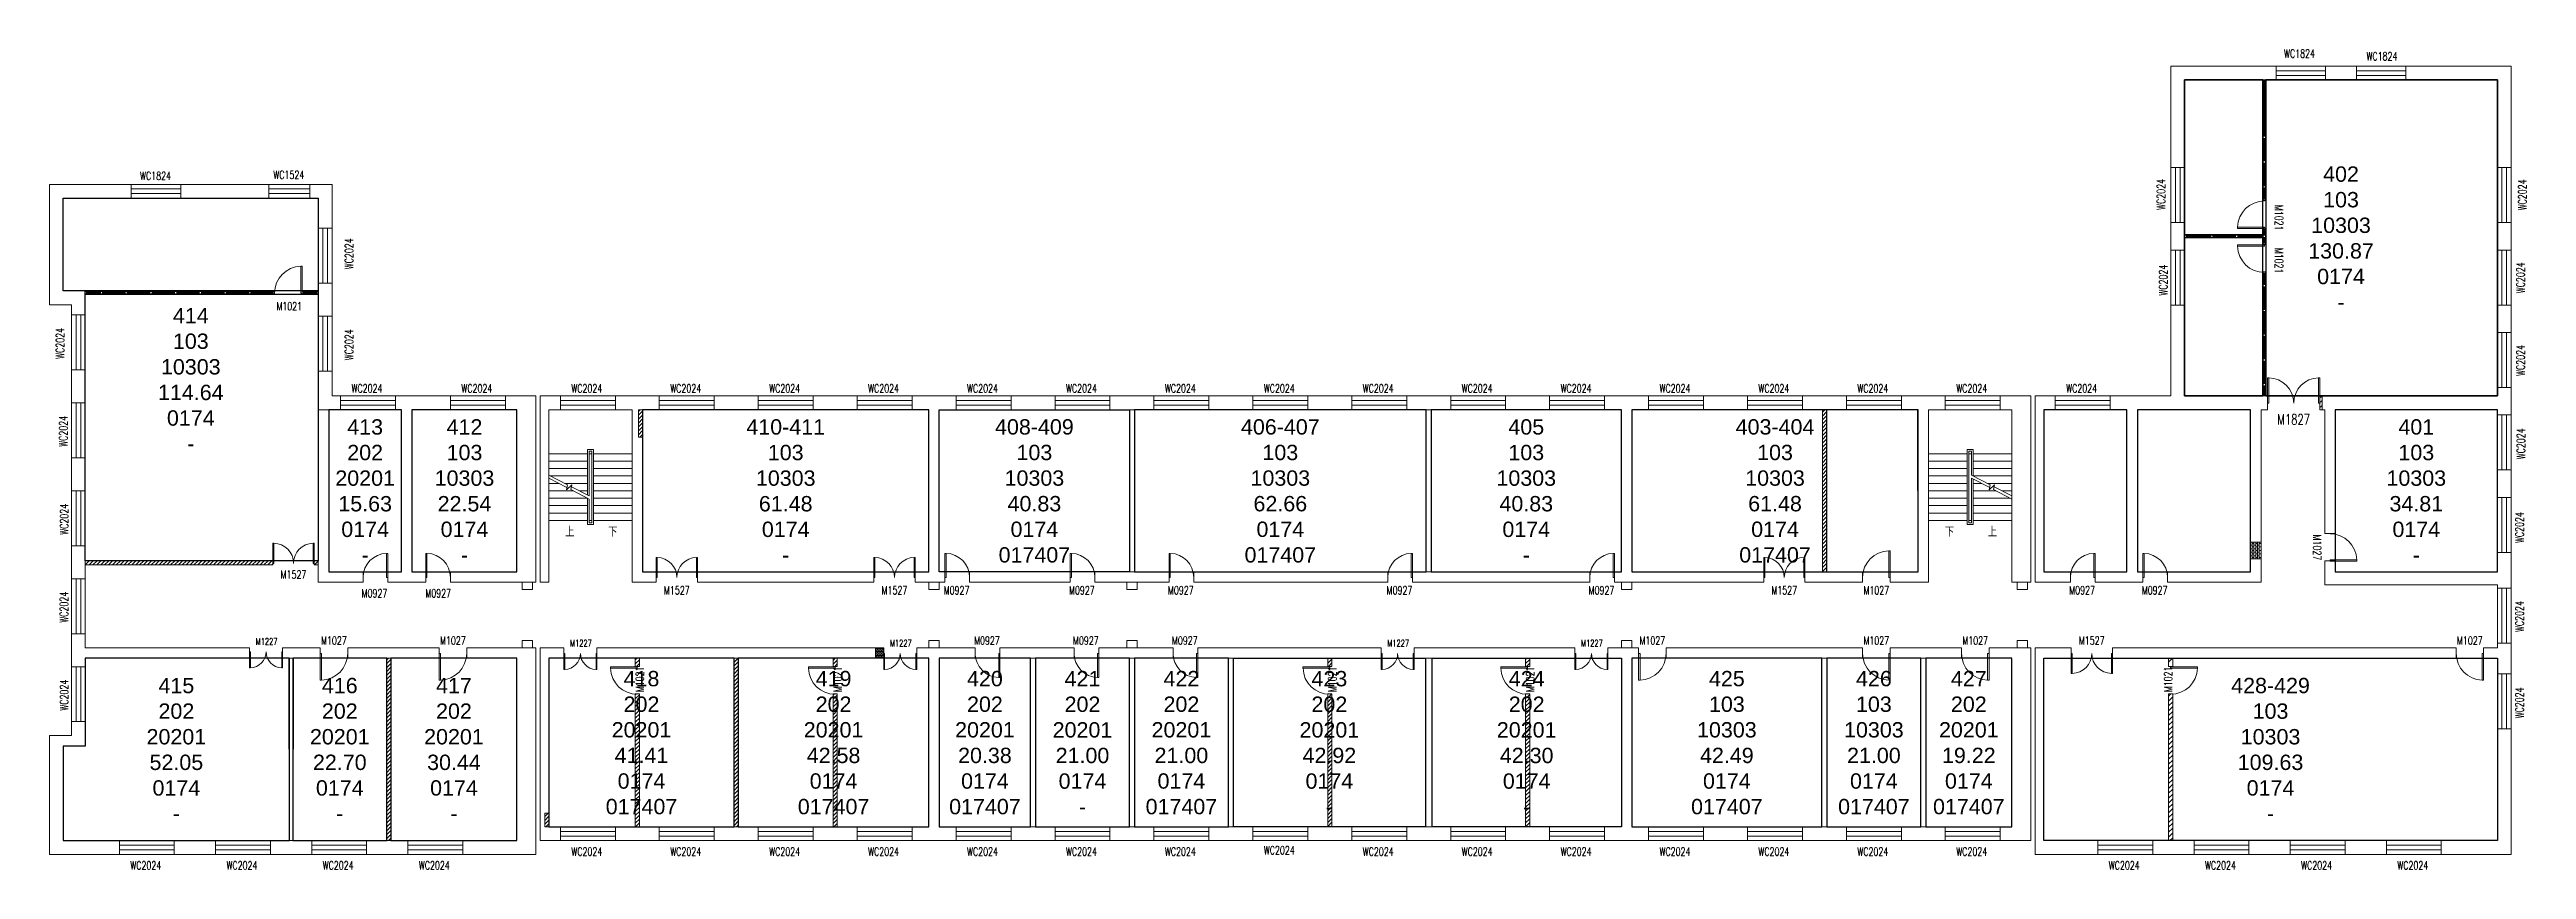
# Model space of a CAD drawing. Header units: millimetres. Extents: x 190226 to 280365, y 237175 to 267009.
import ezdxf

# ---------------------------------------------------------------- set-up
doc = ezdxf.new("R2010")
doc.units = ezdxf.units.MM
doc.header["$LTSCALE"] = 1000
doc.linetypes.add('DASH', pattern=[0.35, 0.25, -0.1])
doc.layers.add('body', color=30, linetype='Continuous', lineweight=15)
for name, color, linetype in [('RM', 4, 'Continuous'), ('RM$', 5, 'Continuous'), ('RM$TXT', 5, 'Continuous')]:
    doc.layers.add(name, color=color, linetype=linetype)
doc.styles.add('_TCH_DIM', font='SIMPLEX', dxfattribs={"bigfont": 'GBCBIG'})
doc.styles.add('_TCH_WINDOW', font='SIMPLEX', dxfattribs={"height": 3.5, "bigfont": 'GBCBIG'})
doc.styles.get("Standard").update_dxf_attribs({"font": 'arial.ttf'})
pattern_1 = [(45, (-10617.27, 25980.93), (-88.388383, 88.388383), [])]
pattern_2 = [(45, (-10617.27, 25891.18), (-70.710678, 70.710678), [])]

msp = doc.modelspace()

# ---------------------------------------------------------------- texts
at = {"layer": 'body', "color": 30, "style": '_TCH_DIM'}
for s, p in [('上', (208987, 249284)), ('上', (208987, 249284)), ('上', (208987, 249284)), ('上', (208987, 249284)), ('上', (208987, 249284)), ('下', (210553, 249284)), ('下', (210553, 249284)), ('下', (210553, 249284)), ('下', (210553, 249284)), ('下', (210553, 249284)), ('下', (259198, 249284)), ('下', (259198, 249284)), ('下', (259198, 249284)), ('下', (259198, 249284)), ('下', (259198, 249284)), ('上', (260762, 249284)), ('上', (260762, 249284)), ('上', (260762, 249284)), ('上', (260762, 249284)), ('上', (260762, 249284))]:
    msp.add_text(s, height=338, dxfattribs=at).set_placement(p)
at = {"layer": 'RM$TXT', "char_height": 558.8, "attachment_point": 8}
for s, insert in [('402^M^J103^M^J10303^M^J130.87^M^J0174^M^J-^M^J', (273616, 257541)), ('414^M^J103^M^J10303^M^J114.64^M^J0174^M^J-^M^J', (195366, 252391)), ('413^M^J202^M^J20201^M^J15.63^M^J0174^M^J-^M^J', (201711, 248341)), ('412^M^J103^M^J10303^M^J22.54^M^J0174^M^J-^M^J', (205326, 248341)), ('410-411^M^J103^M^J10303^M^J61.48^M^J0174^M^J-^M^J', (217016, 248341)), ('408-409^M^J103^M^J10303^M^J40.83^M^J0174^M^J017407^M^J', (226066, 248335)), ('406-407^M^J103^M^J10303^M^J62.66^M^J0174^M^J017407^M^J', (235016, 248335)), ('405^M^J103^M^J10303^M^J40.83^M^J0174^M^J-^M^J', (243966, 248341)), ('403-404^M^J103^M^J10303^M^J61.48^M^J0174^M^J017407^M^J', (253019, 248335)), ('401^M^J103^M^J10303^M^J34.81^M^J0174^M^J-^M^J', (276356, 248341)), ('418^M^J202^M^J20201^M^J41.41^M^J0174^M^J017407^M^J', (211768, 239175)), ('419^M^J202^M^J20201^M^J42.58^M^J0174^M^J017407^M^J', (218758, 239175)), ('420^M^J202^M^J20201^M^J20.38^M^J0174^M^J017407^M^J', (224266, 239175)), ('421^M^J202^M^J20201^M^J21.00^M^J0174^M^J-^M^J', (227816, 239181)), ('422^M^J202^M^J20201^M^J21.00^M^J0174^M^J017407^M^J', (231416, 239175)), ('423^M^J202^M^J20201^M^J42.92^M^J0174^M^J-^M^J', (236801, 239181)), ('424^M^J202^M^J20201^M^J42.30^M^J0174^M^J-^M^J', (243981, 239181)), ('425^M^J103^M^J10303^M^J42.49^M^J0174^M^J017407^M^J', (251266, 239175)), ('426^M^J103^M^J10303^M^J21.00^M^J0174^M^J017407^M^J', (256616, 239175)), ('427^M^J202^M^J20201^M^J19.22^M^J0174^M^J017407^M^J', (260071, 239175)), ('415^M^J202^M^J20201^M^J52.05^M^J0174^M^J-^M^J', (194841, 238931)), ('416^M^J202^M^J20201^M^J22.70^M^J0174^M^J-^M^J', (200788, 238931)), ('417^M^J202^M^J20201^M^J30.44^M^J0174^M^J-^M^J', (204943, 238931)), ('428-429^M^J103^M^J10303^M^J109.63^M^J0174^M^J-^M^J', (271051, 238931))]:
    msp.add_mtext(s, dxfattribs=dict(at, insert=insert))

# ---------------------------------------------------------------- blocks, each defined once
blk = doc.blocks.new('$TCHSYS$WIN2D')
for p, q in [((-0.5, 0.5), (0.5, 0.5)), ((-0.5, 0.5), (-0.5, -0.5)), ((0.5, 0.5), (0.5, -0.5)), ((0.5, 0.167), (-0.5, 0.167)), ((0.5, -0.167), (-0.5, -0.167)), ((-0.5, -0.5), (0.5, -0.5))]:
    blk.add_line(p, q)
blk = doc.blocks.new('$DorLib2D$00000001')
for p, q in [((0.45, 0.975), (0.5, 0.975)), ((0.45, 0), (0.45, 0.975)), ((0.5, 0), (0.5, 0.975)), ((0.5, 0), (0.45, 0))]:
    blk.add_line(p, q)
at = {"lineweight": 13}
blk.add_arc((0.475, 0), 0.975, 91.46928, 180, dxfattribs=at)
blk = doc.blocks.new('$DorLib2D$00000002')
for p, q in [((-0.5, 0), (-0.5, 0.4875)), ((-0.475, 0.4875), (-0.5, 0.4875)), ((-0.475, 0), (-0.475, 0.4875)), ((0.475, 0), (0.475, 0.4875)), ((0.475, 0.4875), (0.5, 0.4875)), ((0.5, 0), (0.5, 0.4875)), ((-0.5, 0), (-0.475, 0)), ((0.5, 0), (0.475, 0))]:
    blk.add_line(p, q)
at = {"lineweight": 13}
for centre, start, end in [((-0.4875, 0), 0, 88.53072), ((0.4875, 0), 91.46928, 180)]:
    blk.add_arc(centre, 0.4875, start, end, dxfattribs=at)

# ---------------------------------------------------------------- hatches: boundary and pattern name
at = {"layer": 'body'}
h = msp.add_hatch(dxfattribs=at)
h.set_pattern_fill('普通砖', color=30, scale=50, style=0)
h.set_pattern_definition([(45, (-10617.27, 162142.61), (-88.388383, 88.388383), [])])
h.paths.add_polyline_path([(272926, 254404), (272866, 254404), (272866, 253904), (272926, 253904)])
h = msp.add_hatch(dxfattribs=at)
h.set_pattern_fill('ANSI31', color=30, scale=800, style=0)
h.set_pattern_definition([(45, (-10617.27, -41121.22), (-70.710678, 70.710678), [])])
h.paths.add_polyline_path([(211656, 253904), (211806, 253904), (211806, 252904), (211656, 252904)])
h = msp.add_hatch(dxfattribs=at)
h.set_pattern_fill('ANSI31', color=30, scale=800, style=0)
h.set_pattern_definition([(45, (-10937.27, 25891.18), (-70.710678, 70.710678), [])])
h.paths.add_polyline_path([(254896, 253904), (254746, 253904), (254746, 248004), (254896, 248004)])
h = msp.add_hatch(dxfattribs=at)
h.set_pattern_fill('AR-B816', color=30, scale=8, angle=90, style=0)
h.set_pattern_definition([(90, (289264.247, 31822.86), (-64, 4e-15), []), (180, (289264.247, 31822.86), (-64, -64), [64, -64])])
h.paths.add_polyline_path([(270326, 248480), (270706, 248480), (270706, 249080), (270326, 249080)])
h = msp.add_hatch(dxfattribs=at)
h.set_pattern_fill('ANSI31', color=30, scale=800, style=0)
h.set_pattern_definition(pattern_2)
h.paths.add_polyline_path([(191526, 248404), (198356, 248404), (198356, 248254), (191526, 248254)])
h.paths.add_polyline_path([(199856, 248404), (200006, 248404), (200006, 248254), (199856, 248254)])
h = msp.add_hatch(dxfattribs=at)
h.set_pattern_fill('AR-B816', color=30, scale=6, style=0)
h.set_pattern_definition([(0, (-10617.265, 25891.18), (0, 48), []), (90, (-10617.265, 25891.18), (-48, 48), [48, -48])])
h.paths.add_polyline_path([(220286, 245244), (220586, 245244), (220586, 244864), (220286, 244864)])
h = msp.add_hatch(dxfattribs=at)
h.set_pattern_fill('ANSI31', color=30, scale=800, style=0)
h.set_pattern_definition(pattern_2)
h.paths.add_polyline_path([(202501, 244864), (202651, 244864), (202651, 238224), (202501, 238224)])
h = msp.add_hatch(dxfattribs=at)
h.set_pattern_fill('ANSI31', color=30, scale=800, style=0)
h.set_pattern_definition(pattern_2)
h.paths.add_polyline_path([(215141, 244864), (215291, 244864), (215291, 238724), (215141, 238724)])
h.paths.add_polyline_path([(218741, 243564), (218891, 243564), (218891, 238724), (218741, 238724)])
h.paths.add_polyline_path([(218741, 244864), (218891, 244864), (218891, 244564), (218741, 244564)])
h.paths.add_polyline_path([(211541, 243564), (211691, 243564), (211691, 238724), (211541, 238724)])
h.paths.add_polyline_path([(211541, 244864), (211691, 244864), (211691, 244564), (211541, 244564)])
h = msp.add_hatch(dxfattribs=at)
h.set_pattern_fill('ANSI31', color=30, scale=800, style=0)
h.set_pattern_definition(pattern_2)
h.paths.add_polyline_path([(236891, 243564), (236741, 243564), (236741, 238724), (236891, 238724)])
h.paths.add_polyline_path([(236891, 244564), (236741, 244564), (236741, 244864), (236891, 244864)])
h.paths.add_polyline_path([(243941, 244564), (244091, 244564), (244091, 244864), (243941, 244864)])
h.paths.add_polyline_path([(243941, 243564), (244091, 243564), (244091, 238724), (243941, 238724)])
h = msp.add_hatch(dxfattribs=at)
h.set_pattern_fill('普通砖', color=30, scale=50, style=0)
h.set_pattern_definition(pattern_1)
h.paths.add_polyline_path([(267341, 244864), (267341, 244714), (267491, 244714), (267491, 244864), (267416, 244864)])
h = msp.add_hatch(dxfattribs=at)
h.set_pattern_fill('普通砖', color=30, scale=50, style=0)
h.set_pattern_definition(pattern_1)
h.paths.add_polyline_path([(267491, 238224), (267491, 243564), (267341, 243564), (267341, 238224), (267416, 238224)])
h = msp.add_hatch(dxfattribs=at)
h.set_pattern_fill('ANSI31', color=30, scale=800, style=0)
h.set_pattern_definition([(45, (-11727.32, -43236.59), (-70.710678, 70.710678), [])])
h.paths.add_polyline_path([(208246, 238724), (208396, 238724), (208396, 239224), (208246, 239224)])

# ---------------------------------------------------------------- linework, layer by layer
at = {"layer": 'body', "color": 30}
for p, q in [((271256, 266404), (267426, 266404)), ((267426, 266404), (267426, 262714)), ((271256, 265904), (271256, 266404)), ((274176, 266404), (273056, 266404)), ((273056, 266404), (273056, 265904)), ((274176, 265904), (274176, 266404)), ((279806, 266404), (275976, 266404)), ((275976, 266404), (275976, 265904)), ((279806, 254214), (279806, 266404)), ((267926, 265904), (271256, 265904)), ((267926, 262714), (267926, 265904)), ((270796, 265854), (270796, 263854)), ((270821, 265854), (270821, 263854)), ((270831, 265854), (270831, 263854)), ((270856, 265854), (270856, 263854)), ((271991, 265904), (271841, 265904)), ((273056, 265904), (274176, 265904)), ((275976, 265904), (279306, 265904)), ((279306, 254404), (279306, 265904)), ((270796, 263774), (270796, 262954)), ((270821, 263774), (270821, 262954)), ((270831, 263774), (270831, 262954)), ((270856, 263774), (270856, 262954)), ((267426, 262714), (267926, 262714)), ((270796, 262874), (270796, 262054)), ((270821, 262874), (270821, 262054)), ((270831, 262874), (270831, 262054)), ((270856, 262874), (270856, 262054)), ((193201, 262104), (190226, 262104)), ((190226, 262104), (190226, 257724)), ((190726, 261604), (193201, 261604)), ((190726, 261604), (190726, 258224)), ((192951, 261604), (198201, 261604)), ((193201, 261604), (193201, 262104)), ((198201, 262104), (195001, 262104)), ((195001, 262104), (195001, 261604)), ((198201, 261604), (198201, 262104)), ((200506, 262104), (199701, 262104)), ((199701, 262104), (199701, 261604)), ((199701, 261604), (200006, 261604)), ((200006, 261604), (200006, 260504)), ((200506, 260504), (200506, 262104)), ((270796, 261974), (270796, 261564)), ((270821, 261974), (270821, 261564)), ((270831, 261974), (270831, 261564)), ((270856, 261974), (270856, 261564)), ((200006, 260504), (200506, 260504)), ((267426, 260714), (267426, 259714)), ((267926, 260714), (267426, 260714)), ((267926, 259714), (267926, 260714)), ((200006, 259624), (200006, 258504)), ((267426, 259714), (267926, 259714)), ((268876, 260244), (267976, 260244)), ((268876, 260219), (267976, 260219)), ((268876, 260209), (267976, 260209)), ((268876, 260184), (267976, 260184)), ((269776, 260244), (268956, 260244)), ((269776, 260219), (268956, 260219)), ((269776, 260209), (268956, 260209)), ((269776, 260184), (268956, 260184)), ((270786, 260244), (269856, 260244)), ((270786, 260219), (269856, 260219)), ((270786, 260209), (269856, 260209)), ((270786, 260184), (269856, 260184)), ((270796, 260464), (270796, 260254)), ((270796, 260174), (270796, 259964)), ((270821, 260464), (270821, 260254)), ((270821, 260174), (270821, 259964)), ((270831, 260464), (270831, 260254)), ((270831, 260174), (270831, 259964)), ((270856, 260464), (270856, 260254)), ((270856, 260174), (270856, 259964)), ((270796, 258866), (270796, 258454)), ((270821, 258866), (270821, 258454)), ((270831, 258866), (270831, 258454)), ((270856, 258866), (270856, 258454)), ((191526, 258224), (190726, 258224)), ((191526, 258224), (191526, 257504)), ((191576, 258194), (192076, 258194)), ((191576, 258169), (192076, 258169)), ((191576, 258159), (192076, 258159)), ((191576, 258134), (192076, 258134)), ((192156, 258194), (192975, 258194)), ((192156, 258169), (192975, 258169)), ((192156, 258159), (192975, 258159)), ((192156, 258134), (192975, 258134)), ((193055, 258194), (193875, 258194)), ((193055, 258169), (193875, 258169)), ((193055, 258159), (193875, 258159)), ((193055, 258134), (193875, 258134)), ((193955, 258194), (194775, 258194)), ((193955, 258169), (194775, 258169)), ((193955, 258159), (194775, 258159)), ((193955, 258134), (194775, 258134)), ((194855, 258194), (195675, 258194)), ((194855, 258169), (195675, 258169)), ((194855, 258159), (195675, 258159)), ((194855, 258134), (195675, 258134)), ((195755, 258194), (196576, 258194)), ((195755, 258169), (196576, 258169)), ((195755, 258159), (196576, 258159)), ((195755, 258134), (196576, 258134)), ((196656, 258194), (197475, 258194)), ((196656, 258169), (197475, 258169)), ((196656, 258159), (197475, 258159)), ((196656, 258134), (197475, 258134)), ((197555, 258194), (198366, 258194)), ((197555, 258169), (198366, 258169)), ((197555, 258159), (198366, 258159)), ((197555, 258134), (198366, 258134)), ((199466, 258194), (199956, 258194)), ((199466, 258169), (199956, 258169)), ((199466, 258159), (199956, 258159)), ((199466, 258134), (199956, 258134)), ((200506, 258504), (200006, 258504)), ((200006, 258504), (200006, 257304)), ((200506, 257429), (200506, 258504)), ((270796, 258374), (270796, 257554)), ((270821, 258374), (270821, 257554)), ((270831, 258374), (270831, 257554)), ((270856, 258374), (270856, 257554)), ((191026, 257724), (190226, 257724)), ((191026, 257724), (191026, 257429)), ((191026, 257429), (191026, 257354)), ((191026, 257354), (191526, 257354)), ((200006, 257354), (200006, 257304)), ((200006, 257304), (200506, 257304)), ((200506, 257304), (200506, 257429)), ((267926, 257714), (267426, 257714)), ((267426, 257714), (267426, 254404)), ((267926, 254404), (267926, 257714)), ((270796, 257474), (270796, 256654)), ((270821, 257474), (270821, 256654)), ((270831, 257474), (270831, 256654)), ((270856, 257474), (270856, 256654)), ((270796, 256574), (270796, 255754)), ((270821, 256574), (270821, 255754)), ((270831, 256574), (270831, 255754)), ((270856, 256574), (270856, 255754)), ((191026, 255354), (191026, 254154)), ((191526, 255354), (191026, 255354)), ((191526, 254154), (191526, 255354)), ((200506, 255304), (200006, 255304)), ((200006, 255304), (200006, 253904)), ((200506, 254404), (200506, 255304)), ((270796, 255674), (270796, 254854)), ((270821, 255674), (270821, 254854)), ((270831, 255674), (270831, 254854)), ((270856, 255674), (270856, 254854)), ((200816, 254404), (200506, 254404)), ((200816, 253904), (200816, 254404)), ((203226, 254404), (202816, 254404)), ((202816, 254404), (202816, 253904)), ((204816, 254404), (203226, 254404)), ((204816, 253904), (204816, 254404)), ((207926, 254404), (206816, 254404)), ((206816, 254404), (206816, 253904)), ((207926, 247624), (207926, 254404)), ((208086, 254404), (208086, 247624)), ((208816, 254404), (208086, 254404)), ((208816, 253904), (208816, 254404)), ((211616, 254404), (210816, 254404)), ((210816, 254404), (210816, 253904)), ((212416, 254404), (211616, 254404)), ((212416, 253904), (212416, 254404)), ((216016, 254404), (214416, 254404)), ((214416, 254404), (214416, 253904)), ((216016, 253904), (216016, 254404)), ((219616, 254404), (218016, 254404)), ((218016, 254404), (218016, 253904)), ((219616, 253904), (219616, 254404)), ((222416, 254404), (221616, 254404)), ((221616, 254404), (221616, 253904)), ((223216, 254404), (222416, 254404)), ((223216, 253904), (223216, 254404)), ((226816, 254404), (225216, 254404)), ((225216, 254404), (225216, 253904)), ((226816, 253904), (226816, 254404)), ((230416, 254404), (228816, 254404)), ((228816, 254404), (228816, 253904)), ((230416, 253904), (230416, 254404)), ((234016, 254404), (232416, 254404)), ((232416, 254404), (232416, 253904)), ((234016, 253904), (234016, 254404)), ((237616, 254404), (236016, 254404)), ((236016, 254404), (236016, 253904)), ((237616, 253904), (237616, 254404)), ((241216, 254404), (239616, 254404)), ((239616, 254404), (239616, 253904)), ((241216, 253904), (241216, 254404)), ((244816, 254404), (243216, 254404)), ((243216, 254404), (243216, 253904)), ((244816, 253904), (244816, 254404)), ((247616, 254404), (246816, 254404)), ((246816, 254404), (246816, 253904)), ((248416, 254404), (247616, 254404)), ((248416, 253904), (248416, 254404)), ((252016, 254404), (250416, 254404)), ((250416, 254404), (250416, 253904)), ((252016, 253904), (252016, 254404)), ((255616, 254404), (254016, 254404)), ((254016, 254404), (254016, 253904)), ((255616, 253904), (255616, 254404)), ((258416, 254404), (257616, 254404)), ((257616, 254404), (257616, 253904)), ((259216, 254404), (258416, 254404)), ((259216, 253904), (259216, 254404)), ((262326, 254404), (261216, 254404)), ((261216, 254404), (261216, 253904)), ((262326, 247624), (262326, 254404)), ((262486, 254404), (262486, 247624)), ((263216, 254404), (262486, 254404)), ((263216, 253904), (263216, 254404)), ((266016, 254404), (265216, 254404)), ((265216, 254404), (265216, 253904)), ((267426, 254404), (266016, 254404)), ((270946, 254404), (267926, 254404)), ((270796, 254774), (270796, 254454)), ((270821, 254774), (270821, 254454)), ((270831, 254774), (270831, 254454)), ((270856, 254774), (270856, 254454)), ((270946, 254404), (270946, 253904)), ((279306, 254404), (272846, 254404)), ((272846, 254404), (272846, 253904)), ((272926, 253904), (272926, 254404)), ((279806, 247814), (279806, 254214)), ((191026, 254154), (191526, 254154)), ((200006, 253904), (200006, 248374)), ((200386, 253904), (200006, 253904)), ((200006, 253904), (200816, 253904)), ((200386, 253904), (200386, 248314)), ((202816, 253904), (203036, 253904)), ((203036, 253904), (203036, 248004)), ((203416, 253904), (204816, 253904)), ((203416, 253904), (203416, 248004)), ((206816, 253904), (207236, 253904)), ((207236, 248004), (207236, 253904)), ((208396, 253904), (208396, 247624)), ((208396, 253904), (208816, 253904)), ((211426, 253904), (208396, 253904)), ((208396, 253904), (208396, 252304)), ((210816, 253904), (211426, 253904)), ((211426, 247624), (211426, 253904)), ((211426, 252304), (211426, 253904)), ((211806, 248004), (211806, 253904)), ((211806, 253904), (212416, 253904)), ((214416, 253904), (216016, 253904)), ((218016, 253904), (219616, 253904)), ((221616, 253904), (222226, 253904)), ((222226, 248004), (222226, 253904)), ((222606, 253904), (223216, 253904)), ((222606, 248004), (222606, 253904)), ((225216, 253904), (226816, 253904)), ((228816, 253904), (230416, 253904)), ((229526, 248004), (229526, 253904)), ((229526, 253904), (229706, 253904)), ((229706, 248004), (229706, 253904)), ((232416, 253904), (234016, 253904)), ((236016, 253904), (237616, 253904)), ((239616, 253904), (241216, 253904)), ((240326, 248004), (240326, 253904)), ((240326, 253904), (240506, 253904)), ((240506, 248004), (240506, 253904)), ((243216, 253904), (244816, 253904)), ((246816, 253904), (247426, 253904)), ((247426, 248004), (247426, 253904)), ((247806, 253904), (248416, 253904)), ((247806, 248004), (247806, 253904)), ((250416, 253904), (252016, 253904)), ((254016, 253904), (255616, 253904)), ((254876, 253904), (254756, 253904)), ((257616, 253904), (258226, 253904)), ((258226, 248004), (258226, 253904)), ((258606, 253904), (259216, 253904)), ((258606, 247624), (258606, 253904)), ((261636, 253904), (258606, 253904)), ((258606, 253904), (258606, 252304)), ((261216, 253904), (261636, 253904)), ((261636, 247624), (261636, 253904)), ((261636, 252304), (261636, 253904)), ((262796, 253904), (262796, 248004)), ((262796, 253904), (263216, 253904)), ((265216, 253904), (265826, 253904)), ((265826, 248004), (265826, 253904)), ((266206, 248004), (266206, 253904)), ((267616, 253904), (266206, 253904)), ((270326, 253904), (267616, 253904)), ((270326, 253904), (270326, 248004)), ((270706, 253904), (270706, 247624)), ((270706, 253904), (270946, 253904)), ((272846, 253904), (272926, 253904)), ((273026, 253904), (272926, 253904)), ((273026, 253904), (273026, 249404)), ((279306, 253904), (273406, 253904)), ((273406, 253904), (273406, 249404)), ((279306, 248004), (279306, 253904)), ((209801, 250796), (209801, 252454)), ((209801, 252454), (210021, 252454)), ((209861, 250765), (209861, 252394)), ((209861, 252394), (209961, 252394)), ((209961, 252394), (209961, 249784)), ((210021, 252454), (210021, 249724)), ((260231, 252454), (260011, 252454)), ((260011, 252454), (260011, 249724)), ((260171, 252394), (260071, 252394)), ((260071, 252394), (260071, 249784)), ((260171, 251526), (260171, 252394)), ((260231, 251495), (260231, 252454)), ((191026, 252154), (191026, 250954)), ((191526, 252154), (191026, 252154)), ((191526, 250954), (191526, 252154)), ((209801, 252304), (208396, 252304)), ((208396, 252304), (208396, 249874)), ((209801, 252304), (208396, 252304)), ((209801, 252034), (208396, 252034)), ((209801, 251764), (208396, 251764)), ((209077, 251172), (208396, 251526)), ((209801, 251494), (208457, 251494)), ((209861, 250765), (209861, 252304)), ((209961, 252304), (209861, 252304)), ((209961, 252304), (209961, 249874)), ((210021, 252304), (211426, 252304)), ((211426, 252304), (210021, 252304)), ((210021, 252034), (211426, 252034)), ((210021, 251764), (211426, 251764)), ((210021, 251494), (211426, 251494)), ((211426, 251526), (211426, 252304)), ((258606, 250765), (258606, 252304)), ((258606, 252304), (260011, 252304)), ((260011, 252304), (258606, 252304)), ((258606, 252034), (260011, 252034)), ((258606, 251764), (260011, 251764)), ((258606, 251494), (260011, 251494)), ((260071, 252304), (260071, 249874)), ((260171, 252304), (260071, 252304)), ((260171, 251526), (260171, 252304)), ((260852, 251172), (260171, 251526)), ((261636, 252304), (260231, 252304)), ((261636, 252304), (260231, 252304)), ((261636, 252034), (260231, 252034)), ((261636, 251764), (260231, 251764)), ((261636, 251494), (260232, 251494)), ((261636, 252304), (261636, 249874)), ((191026, 250954), (191526, 250954)), ((209055, 251071), (208396, 251413)), ((208760, 251224), (208396, 251224)), ((209279, 250954), (208396, 250954)), ((209799, 250684), (208396, 250684)), ((209801, 251224), (208977, 251224)), ((209037, 250989), (209077, 251172)), ((209235, 251171), (209037, 250989)), ((209197, 250997), (209235, 251171)), ((209861, 250652), (209197, 250997)), ((209861, 250765), (209219, 251098)), ((209801, 250954), (209496, 250954)), ((209801, 249724), (209801, 250683)), ((209861, 249874), (209861, 250652)), ((209861, 249784), (209861, 250652)), ((210021, 251224), (211426, 251224)), ((210021, 250954), (211426, 250954)), ((210021, 250684), (211426, 250684)), ((211426, 249874), (211426, 251413)), ((258226, 251014), (258226, 250894)), ((258606, 251224), (260011, 251224)), ((258606, 250954), (260011, 250954)), ((258606, 249874), (258606, 250764)), ((258606, 250684), (260011, 250684)), ((260171, 249874), (260171, 251413)), ((260830, 251071), (260171, 251413)), ((260171, 249784), (260171, 251413)), ((260231, 249724), (260231, 251382)), ((260535, 251224), (260231, 251224)), ((261054, 250954), (260231, 250954)), ((261574, 250684), (260231, 250684)), ((261636, 251224), (260752, 251224)), ((260812, 250989), (260852, 251172)), ((261010, 251171), (260812, 250989)), ((260972, 250997), (261010, 251171)), ((261636, 250652), (260972, 250997)), ((261636, 250765), (260994, 251098)), ((261636, 250954), (261271, 250954)), ((209801, 250414), (208396, 250414)), ((209801, 250144), (208396, 250144)), ((209801, 249874), (208396, 249874)), ((210021, 249724), (209801, 249724)), ((209861, 249874), (209961, 249874)), ((209961, 249784), (209861, 249784)), ((210021, 250414), (211426, 250414)), ((210021, 250144), (211426, 250144)), ((210021, 249874), (211426, 249874)), ((258606, 250414), (260011, 250414)), ((258606, 250144), (260011, 250144)), ((258606, 249874), (260011, 249874)), ((260011, 249724), (260231, 249724)), ((260171, 249874), (260071, 249874)), ((260071, 249784), (260171, 249784)), ((261636, 250414), (260231, 250414)), ((261636, 250144), (260231, 250144)), ((261636, 249874), (260231, 249874)), ((191026, 248954), (191026, 247754)), ((191526, 248954), (191026, 248954)), ((191526, 247754), (191526, 248954)), ((273026, 249404), (273406, 249404)), ((200006, 248374), (200006, 247624)), ((200386, 248314), (200386, 248004)), ((201636, 248004), (200386, 248004)), ((201636, 247624), (201636, 248004)), ((203036, 248004), (202536, 248004)), ((202536, 248004), (202536, 247624)), ((203916, 248004), (203416, 248004)), ((203916, 247624), (203916, 248004)), ((207236, 248004), (204816, 248004)), ((204816, 248004), (204816, 247624)), ((212306, 248004), (211806, 248004)), ((212306, 247624), (212306, 248004)), ((220226, 248004), (213806, 248004)), ((213806, 248004), (213806, 247624)), ((220226, 247624), (220226, 248004)), ((222226, 248004), (221726, 248004)), ((221726, 248004), (221726, 247624)), ((222806, 248004), (222606, 248004)), ((222806, 247624), (222806, 248004)), ((227366, 248004), (223706, 248004)), ((223706, 248004), (223706, 247624)), ((227366, 247624), (227366, 248004)), ((230966, 248004), (228266, 248004)), ((228266, 248004), (228266, 247624)), ((229526, 248004), (229706, 248004)), ((230966, 247624), (230966, 248004)), ((238926, 248004), (231866, 248004)), ((231866, 248004), (231866, 247624)), ((238926, 247624), (238926, 248004)), ((246276, 248004), (239826, 248004)), ((239826, 248004), (239826, 247624)), ((240326, 248004), (240506, 248004)), ((246276, 247624), (246276, 248004)), ((247426, 248004), (247176, 248004)), ((247176, 248004), (247176, 247624)), ((252606, 248004), (247806, 248004)), ((252606, 247624), (252606, 248004)), ((256206, 248004), (254106, 248004)), ((254106, 248004), (254106, 247624)), ((254756, 248004), (254876, 248004)), ((256206, 247624), (256206, 248004)), ((258226, 248004), (257206, 248004)), ((257206, 248004), (257206, 247624)), ((263766, 248004), (262796, 248004)), ((263766, 247624), (263766, 248004)), ((265826, 248004), (264666, 248004)), ((264666, 248004), (264666, 247624)), ((266406, 248004), (266206, 248004)), ((266406, 247624), (266406, 248004)), ((270326, 248004), (267306, 248004)), ((267306, 248004), (267306, 247624)), ((273406, 248404), (273026, 248404)), ((273026, 248404), (273026, 247534)), ((273406, 248404), (273406, 248004)), ((279306, 248004), (273406, 248004)), ((191026, 247754), (191526, 247754)), ((200006, 247624), (201636, 247624)), ((202536, 247624), (203226, 247624)), ((203226, 247624), (203916, 247624)), ((204816, 247624), (207926, 247624)), ((208396, 247624), (208086, 247624)), ((211426, 247624), (212306, 247624)), ((213806, 247624), (220226, 247624)), ((221726, 247624), (222416, 247624)), ((222416, 247624), (222806, 247624)), ((223706, 247624), (227366, 247624)), ((228266, 247624), (230966, 247624)), ((231866, 247624), (238926, 247624)), ((239826, 247624), (246276, 247624)), ((247176, 247624), (247616, 247624)), ((247616, 247624), (252606, 247624)), ((254106, 247624), (256206, 247624)), ((257206, 247624), (258606, 247624)), ((261636, 247624), (262326, 247624)), ((262486, 247624), (263766, 247624)), ((264666, 247624), (266016, 247624)), ((266016, 247624), (266406, 247624)), ((267306, 247624), (270706, 247624)), ((273026, 247534), (279306, 247534)), ((279306, 245244), (279306, 247534)), ((279806, 245054), (279806, 247814)), ((191526, 245754), (191026, 245754)), ((191026, 245754), (191026, 245054)), ((191526, 245244), (191526, 245754)), ((193526, 245244), (191526, 245244)), ((197506, 245244), (193526, 245244)), ((197506, 244864), (197506, 245244)), ((200076, 245244), (198706, 245244)), ((198706, 245244), (198706, 244864)), ((200076, 244864), (200076, 245244)), ((204406, 245244), (201076, 245244)), ((201076, 245244), (201076, 244864)), ((204406, 244864), (204406, 245244)), ((207926, 245244), (205406, 245244)), ((205406, 245244), (205406, 244864)), ((207926, 237724), (207926, 245244)), ((208086, 245244), (208086, 238224)), ((208946, 245244), (208086, 245244)), ((208946, 244864), (208946, 245244)), ((211616, 245244), (210146, 245244)), ((210146, 245244), (210146, 244864)), ((210146, 244864), (210146, 245244)), ((210146, 244864), (210146, 245244)), ((212916, 245244), (211616, 245244)), ((215216, 245244), (212916, 245244)), ((217516, 245244), (215216, 245244)), ((218816, 245244), (217516, 245244)), ((220286, 245244), (218816, 245244)), ((220286, 244864), (220286, 245244)), ((220586, 244864), (220586, 245244)), ((222416, 245244), (221786, 245244)), ((221786, 245244), (221786, 244864)), ((223911, 245244), (222416, 245244)), ((223911, 244864), (223911, 245244)), ((227511, 245244), (224811, 245244)), ((224811, 245244), (224811, 244864)), ((227511, 244864), (227511, 245244)), ((231111, 245244), (228411, 245244)), ((228411, 245244), (228411, 244864)), ((231111, 244864), (231111, 245244)), ((234326, 245244), (232011, 245244)), ((232011, 245244), (232011, 244864)), ((236816, 245244), (234326, 245244)), ((238686, 245244), (236816, 245244)), ((238686, 244864), (238686, 245244)), ((241526, 245244), (239886, 245244)), ((239886, 245244), (239886, 244864)), ((245736, 245244), (241526, 245244)), ((245736, 244864), (245736, 245244)), ((247616, 245244), (246936, 245244)), ((246936, 244864), (246936, 245244)), ((248056, 245244), (247616, 245244)), ((248056, 244864), (248056, 245244)), ((256206, 245244), (249056, 245244)), ((249056, 245244), (249056, 244864)), ((256206, 244864), (256206, 245244)), ((259806, 245244), (257206, 245244)), ((257206, 245244), (257206, 244864)), ((259806, 244864), (259806, 245244)), ((262326, 245244), (260806, 245244)), ((260806, 245244), (260806, 244864)), ((262326, 238224), (262326, 245244)), ((262486, 245244), (262486, 237724)), ((263796, 245244), (262486, 245244)), ((263796, 244864), (263796, 245244)), ((267416, 245244), (265296, 245244)), ((265296, 245244), (265296, 244864)), ((277806, 245244), (267416, 245244)), ((277806, 244864), (277806, 245244)), ((279306, 245244), (278806, 245244)), ((278806, 245244), (278806, 244864)), ((191026, 245054), (191026, 244554)), ((191026, 244554), (191526, 244554)), ((191526, 244554), (191526, 244864)), ((191526, 244864), (197206, 244864)), ((198706, 244864), (200076, 244864)), ((198944, 238224), (198944, 244864)), ((198956, 238224), (198956, 244864)), ((198956, 244864), (199076, 244864)), ((199076, 238224), (199076, 244864)), ((199088, 238224), (199088, 244864)), ((201076, 244864), (204406, 244864)), ((202456, 244864), (202576, 244864)), ((205406, 244864), (207236, 244864)), ((207236, 238224), (207236, 244864)), ((208396, 244864), (208396, 238724)), ((208396, 244864), (208646, 244864)), ((210146, 244864), (211541, 244864)), ((211691, 244864), (212916, 244864)), ((212916, 244864), (215141, 244864)), ((215291, 244864), (217516, 244864)), ((217516, 244864), (218741, 244864)), ((218891, 244864), (220286, 244864)), ((221786, 244864), (222226, 244864)), ((222226, 238724), (222226, 244864)), ((222606, 238724), (222606, 244864)), ((222606, 244864), (223911, 244864)), ((224811, 244864), (227511, 244864)), ((225926, 238724), (225926, 244864)), ((225926, 244864), (226106, 244864)), ((226106, 238724), (226106, 244864)), ((228411, 244864), (231111, 244864)), ((229526, 238724), (229526, 244864)), ((229526, 244864), (229706, 244864)), ((229706, 238724), (229706, 244864)), ((232011, 244864), (234326, 244864)), ((233126, 238724), (233126, 244864)), ((233126, 244864), (233306, 244864)), ((233306, 238724), (233306, 244864)), ((234326, 244864), (236741, 244864)), ((236891, 244864), (238386, 244864)), ((239886, 244864), (241526, 244864)), ((241526, 244864), (243941, 244864)), ((244091, 244864), (245736, 244864)), ((247236, 244864), (247426, 244864)), ((247426, 238724), (247426, 244864)), ((247806, 244864), (248056, 244864)), ((247806, 238724), (247806, 244864)), ((249056, 244864), (256206, 244864)), ((254726, 238724), (254726, 244864)), ((254726, 244864), (254906, 244864)), ((254906, 238724), (254906, 244864)), ((257206, 244864), (259806, 244864)), ((258326, 238724), (258326, 244864)), ((258326, 244864), (258506, 244864)), ((258506, 238724), (258506, 244864)), ((260806, 244864), (261636, 244864)), ((261636, 238724), (261636, 244864)), ((262796, 244864), (262796, 238224)), ((262796, 244864), (263796, 244864)), ((265296, 244864), (267341, 244864)), ((267341, 244864), (277806, 244864)), ((267341, 244864), (267341, 244564)), ((267341, 244564), (267491, 244564)), ((267491, 244564), (267491, 244864)), ((278806, 244864), (279306, 244864)), ((279306, 238224), (279306, 244864)), ((279806, 237724), (279806, 245054)), ((267491, 243564), (267341, 243564)), ((267341, 243564), (267341, 238224)), ((267491, 238224), (267491, 243564)), ((191526, 242554), (191026, 242554)), ((191026, 242554), (191026, 242044)), ((191526, 241664), (191526, 242554)), ((191026, 242044), (190226, 242044)), ((190226, 242044), (190226, 237724)), ((191526, 241664), (190726, 241664)), ((190726, 241664), (190726, 238224)), ((192766, 238224), (190726, 238224)), ((192766, 237724), (192766, 238224)), ((195441, 238224), (194766, 238224)), ((194766, 238224), (194766, 237724)), ((196266, 238224), (195441, 238224)), ((196266, 237724), (196266, 238224)), ((199766, 238224), (198266, 238224)), ((198266, 238224), (198266, 237724)), ((198956, 238224), (199076, 238224)), ((199766, 237724), (199766, 238224)), ((203266, 238224), (201766, 238224)), ((201766, 238224), (201766, 237724)), ((202456, 238224), (202576, 238224)), ((203266, 237724), (203266, 238224)), ((207236, 238224), (205266, 238224)), ((205266, 238224), (205266, 237724)), ((208086, 238224), (208816, 238224)), ((208816, 238724), (208396, 238724)), ((208816, 238224), (208816, 238724)), ((211541, 238724), (210816, 238724)), ((210816, 238724), (210816, 238224)), ((210816, 238224), (211616, 238224)), ((211616, 238224), (212416, 238224)), ((212416, 238724), (211691, 238724)), ((212416, 238224), (212416, 238724)), ((215141, 238724), (214416, 238724)), ((214416, 238724), (214416, 238224)), ((214416, 238224), (215216, 238224)), ((215216, 238224), (216016, 238224)), ((216016, 238724), (215291, 238724)), ((216016, 238224), (216016, 238724)), ((218741, 238724), (218016, 238724)), ((218016, 238724), (218016, 238224)), ((218016, 238224), (218816, 238224)), ((218816, 238224), (219616, 238224)), ((219616, 238724), (218891, 238724)), ((219616, 238224), (219616, 238724)), ((222226, 238724), (221616, 238724)), ((221616, 238724), (221616, 238224)), ((221616, 238224), (222416, 238224)), ((222416, 238224), (223216, 238224)), ((223216, 238724), (222606, 238724)), ((223216, 238224), (223216, 238724)), ((226816, 238724), (225216, 238724)), ((225216, 238724), (225216, 238224)), ((225216, 238224), (226816, 238224)), ((225926, 238724), (226106, 238724)), ((226816, 238224), (226816, 238724)), ((230416, 238724), (228816, 238724)), ((228816, 238724), (228816, 238224)), ((228816, 238224), (230416, 238224)), ((229526, 238724), (229706, 238724)), ((230416, 238224), (230416, 238724)), ((234016, 238724), (232416, 238724)), ((232416, 238724), (232416, 238224)), ((232416, 238224), (234016, 238224)), ((233126, 238724), (233306, 238724)), ((234016, 238224), (234016, 238724)), ((236741, 238724), (236016, 238724)), ((236016, 238724), (236016, 238224)), ((236016, 238224), (236816, 238224)), ((236816, 238224), (237616, 238224)), ((237616, 238724), (236891, 238724)), ((237616, 238224), (237616, 238724)), ((241216, 238724), (239616, 238724)), ((239616, 238724), (239616, 238224)), ((239616, 238224), (241216, 238224)), ((241216, 238224), (241216, 238724)), ((244816, 238724), (243216, 238724)), ((243216, 238724), (243216, 238224)), ((243216, 238224), (244816, 238224)), ((244091, 238724), (243941, 238724)), ((244816, 238224), (244816, 238724)), ((247426, 238724), (246816, 238724)), ((246816, 238724), (246816, 238224)), ((246816, 238224), (247616, 238224)), ((247616, 238224), (248416, 238224)), ((248416, 238724), (247806, 238724)), ((248416, 238224), (248416, 238724)), ((252016, 238724), (250416, 238724)), ((250416, 238724), (250416, 238224)), ((250416, 238224), (252016, 238224)), ((252016, 238224), (252016, 238724)), ((255616, 238724), (254016, 238724)), ((254016, 238724), (254016, 238224)), ((254016, 238224), (255616, 238224)), ((254726, 238724), (254906, 238724)), ((255616, 238224), (255616, 238724)), ((259216, 238724), (257616, 238724)), ((257616, 238724), (257616, 238224)), ((257616, 238224), (259216, 238224)), ((258326, 238724), (258506, 238724)), ((259216, 238224), (259216, 238724)), ((261636, 238724), (261216, 238724)), ((261216, 238724), (261216, 238224)), ((261216, 238224), (262326, 238224)), ((264766, 238224), (262796, 238224)), ((264766, 237724), (264766, 238224)), ((267341, 238224), (266766, 238224)), ((266766, 238224), (266766, 237724)), ((268266, 238224), (267341, 238224)), ((268266, 237724), (268266, 238224)), ((270266, 238224), (271766, 238224)), ((271766, 238224), (270266, 238224)), ((270266, 238224), (270266, 237724)), ((270266, 238224), (271766, 238224)), ((270266, 238224), (271766, 238224)), ((270266, 238224), (271766, 238224)), ((271766, 237724), (271766, 238224)), ((275266, 238224), (273766, 238224)), ((273766, 238224), (273766, 237724)), ((275266, 237724), (275266, 238224)), ((279306, 238224), (277266, 238224)), ((277266, 238224), (277266, 237724)), ((190226, 237724), (192766, 237724)), ((194766, 237724), (195516, 237724)), ((195516, 237724), (196266, 237724)), ((198266, 237724), (199766, 237724)), ((201766, 237724), (203266, 237724)), ((205266, 237724), (207926, 237724)), ((262486, 237724), (264766, 237724)), ((266766, 237724), (267416, 237724)), ((267416, 237724), (268266, 237724)), ((270266, 237724), (271766, 237724)), ((273766, 237724), (275266, 237724)), ((277266, 237724), (279806, 237724))]:
    msp.add_line(p, q, dxfattribs=at)
at = {"layer": 'body', "color": 30, "linetype": 'DASH'}
msp.add_line((225935, 248004), (226115, 248004), dxfattribs=at)
at = {"layer": 'body', "color": 30}
for points in [[(270886, 261514), (270886, 265904), (270766, 265904), (270766, 261514), (270886, 261514)], [(270786, 265904), (270786, 265864), (270796, 265854), (270856, 265854), (270866, 265864), (270866, 265904)], [(270856, 263774), (270796, 263774), (270786, 263784), (270786, 263844), (270796, 263854), (270856, 263854), (270866, 263844), (270866, 263784)], [(270856, 262874), (270796, 262874), (270786, 262884), (270786, 262944), (270796, 262954), (270856, 262954), (270866, 262944), (270866, 262884)], [(270856, 261974), (270796, 261974), (270786, 261984), (270786, 262044), (270796, 262054), (270856, 262054), (270866, 262044), (270866, 261984)], [(270786, 261514), (270786, 261554), (270796, 261564), (270856, 261564), (270866, 261554), (270866, 261514)], [(270766, 260274), (267926, 260274), (267926, 260154), (270766, 260154), (270766, 259914), (270886, 259914), (270886, 260514), (270766, 260514), (270766, 260274)], [(270786, 260514), (270786, 260474), (270796, 260464), (270856, 260464), (270866, 260474), (270866, 260514)], [(267926, 260254), (267966, 260254), (267976, 260244), (267976, 260184), (267966, 260174), (267926, 260174)], [(268946, 260174), (268886, 260174), (268876, 260184), (268876, 260244), (268886, 260254), (268946, 260254), (268956, 260244), (268956, 260184)], [(269846, 260174), (269786, 260174), (269776, 260184), (269776, 260244), (269786, 260254), (269846, 260254), (269856, 260244), (269856, 260184)], [(270856, 260174), (270796, 260174), (270786, 260184), (270786, 260244), (270796, 260254), (270856, 260254), (270866, 260244), (270866, 260184)], [(270786, 259914), (270786, 259954), (270796, 259964), (270856, 259964), (270866, 259954), (270866, 259914)], [(270886, 254404), (270886, 258916), (270766, 258916), (270766, 254404), (270886, 254404)], [(270786, 258916), (270786, 258876), (270796, 258866), (270856, 258866), (270866, 258876), (270866, 258916)], [(198416, 258224), (191526, 258224), (191526, 258104), (198416, 258104), (198416, 258224)], [(191526, 258124), (191566, 258124), (191576, 258134), (191576, 258194), (191566, 258204), (191526, 258204)], [(192146, 258124), (192086, 258124), (192076, 258134), (192076, 258194), (192086, 258204), (192146, 258204), (192156, 258194), (192156, 258134)], [(193045, 258124), (192985, 258124), (192975, 258134), (192975, 258194), (192985, 258204), (193045, 258204), (193055, 258194), (193055, 258134)], [(193945, 258124), (193885, 258124), (193875, 258134), (193875, 258194), (193885, 258204), (193945, 258204), (193955, 258194), (193955, 258134)], [(194845, 258124), (194785, 258124), (194775, 258134), (194775, 258194), (194785, 258204), (194845, 258204), (194855, 258194), (194855, 258134)], [(195745, 258124), (195685, 258124), (195675, 258134), (195675, 258194), (195685, 258204), (195745, 258204), (195755, 258194), (195755, 258134)], [(196646, 258124), (196586, 258124), (196576, 258134), (196576, 258194), (196586, 258204), (196646, 258204), (196656, 258194), (196656, 258134)], [(197545, 258124), (197485, 258124), (197475, 258134), (197475, 258194), (197485, 258204), (197545, 258204), (197555, 258194), (197555, 258134)], [(198416, 258124), (198376, 258124), (198366, 258134), (198366, 258194), (198376, 258204), (198416, 258204)], [(199416, 258124), (199456, 258124), (199466, 258134), (199466, 258194), (199456, 258204), (199416, 258204)], [(200006, 258124), (199966, 258124), (199956, 258134), (199956, 258194), (199966, 258204), (200006, 258204)], [(270856, 258374), (270796, 258374), (270786, 258384), (270786, 258444), (270796, 258454), (270856, 258454), (270866, 258444), (270866, 258384)], [(270856, 257474), (270796, 257474), (270786, 257484), (270786, 257544), (270796, 257554), (270856, 257554), (270866, 257544), (270866, 257484)], [(270856, 256574), (270796, 256574), (270786, 256584), (270786, 256644), (270796, 256654), (270856, 256654), (270866, 256644), (270866, 256584)], [(270856, 255674), (270796, 255674), (270786, 255684), (270786, 255744), (270796, 255754), (270856, 255754), (270866, 255744), (270866, 255684)], [(270856, 254774), (270796, 254774), (270786, 254784), (270786, 254844), (270796, 254854), (270856, 254854), (270866, 254844), (270866, 254784)], [(270786, 254404), (270786, 254444), (270796, 254454), (270856, 254454), (270866, 254444), (270866, 254404)], [(211656, 253904), (211806, 253904), (211806, 252904), (211656, 252904)], [(254896, 253904), (254746, 253904), (254746, 248004), (254896, 248004)], [(270326, 248480), (270706, 248480), (270706, 249080), (270326, 249080)], [(191526, 248404), (198356, 248404), (198356, 248254), (191526, 248254)], [(199856, 248404), (200006, 248404), (200006, 248254), (199856, 248254)], [(207806, 247624), (207426, 247624), (207426, 247364), (207806, 247364)], [(222606, 247624), (222226, 247624), (222226, 247364), (222606, 247364)], [(229806, 247624), (229426, 247624), (229426, 247364), (229806, 247364)], [(247806, 247624), (247426, 247624), (247426, 247364), (247806, 247364)], [(262206, 247624), (261826, 247624), (261826, 247364), (262206, 247364)], [(207806, 245504), (207426, 245504), (207426, 245244), (207806, 245244)], [(220286, 245244), (220586, 245244), (220586, 244864), (220286, 244864)], [(222606, 245504), (222226, 245504), (222226, 245244), (222606, 245244)], [(229806, 245504), (229426, 245504), (229426, 245244), (229806, 245244)], [(247806, 245504), (247426, 245504), (247426, 245244), (247806, 245244)], [(262206, 245504), (261826, 245504), (261826, 245244), (262206, 245244)], [(202501, 244864), (202651, 244864), (202651, 238224), (202501, 238224)], [(211541, 244864), (211691, 244864), (211691, 244564), (211541, 244564)], [(215141, 244864), (215291, 244864), (215291, 238724), (215141, 238724)], [(218741, 244864), (218891, 244864), (218891, 244564), (218741, 244564)], [(236891, 244564), (236741, 244564), (236741, 244864), (236891, 244864)], [(240296, 244864), (240536, 244864), (240536, 238724), (240296, 238724)], [(243941, 244564), (244091, 244564), (244091, 244864), (243941, 244864)], [(211541, 243564), (211691, 243564), (211691, 238724), (211541, 238724)], [(218741, 243564), (218891, 243564), (218891, 238724), (218741, 238724)], [(236891, 243564), (236741, 243564), (236741, 238724), (236891, 238724)], [(243941, 243564), (244091, 243564), (244091, 238724), (243941, 238724)], [(208246, 238724), (208396, 238724), (208396, 239224), (208246, 239224)]]:
    msp.add_lwpolyline(points, close=True, dxfattribs=at)
msp.add_lwpolyline([(199416, 258224), (199416, 258104), (200006, 258104), (200006, 258224), (199416, 258224)], dxfattribs=at)
at = {"layer": 'RM'}
for points in [[(267926, 265904), (267926, 260274), (270766, 260274), (270766, 265904)], [(190726, 261604), (200006, 261604), (200006, 258224), (190726, 258224)], [(267926, 260154), (267926, 254404), (270766, 254404), (270766, 260154)], [(191526, 258104), (200006, 258104), (200006, 248404), (191526, 248404)], [(254891, 253904), (254891, 248004), (258226, 248004), (258226, 253904)], [(262796, 253904), (262796, 248004), (265826, 248004), (265826, 253904)], [(266206, 253904), (266206, 248004), (270326, 248004), (270326, 253904)]]:
    msp.add_lwpolyline(points, close=True, dxfattribs=at)
msp.add_lwpolyline([(270886, 265904), (270886, 254404), (279306, 254404), (279306, 265904), (270886, 265904)], dxfattribs=at)
at = {"layer": 'RM$'}
for points in [[(267926, 265904), (279306, 265904), (279306, 254404), (267926, 254404)], [(191526, 258104), (191526, 258224), (190726, 258224), (190726, 261604), (200006, 261604), (200006, 248404), (191526, 248404)], [(200386, 253904), (200386, 248004), (203036, 248004), (203036, 253904)], [(203416, 253904), (203416, 248004), (207236, 248004), (207236, 253904)], [(211806, 253904), (211806, 248004), (222226, 248004), (222226, 253904)], [(222606, 253904), (229526, 253904), (229526, 248004), (222606, 248004)], [(229706, 253904), (229706, 248004), (240326, 248004), (240326, 253904)], [(240506, 253904), (240506, 248004), (247426, 248004), (247426, 253904)], [(247806, 253904), (247806, 248004), (258233, 248004), (258218, 253904)], [(273406, 253904), (273406, 248004), (279306, 248004), (279306, 253904)], [(199088, 244864), (199076, 238224), (202456, 238224), (202501, 238224), (202501, 244864)], [(202651, 244864), (202651, 238224), (207236, 238224), (207236, 244864)], [(208396, 244864), (208396, 238724), (215141, 238724), (215141, 244864)], [(215291, 244864), (215291, 238724), (222226, 238724), (222226, 244864)], [(222606, 244864), (222606, 238724), (225926, 238724), (225926, 244864)], [(226106, 244864), (226106, 238724), (229526, 238724), (229526, 244864)], [(229706, 244864), (229706, 238724), (233126, 238724), (233126, 244864)], [(233306, 244864), (240296, 244864), (240296, 238724), (233306, 238724)], [(240536, 244864), (247426, 244864), (247426, 238724), (240536, 238724)], [(247806, 244864), (247806, 238724), (254726, 238724), (254726, 244864)], [(254906, 244864), (254906, 238724), (258326, 238724), (258326, 244864)], [(258506, 244864), (258506, 238724), (261636, 238724), (261636, 244864)], [(262796, 244864), (279306, 244864), (279306, 238224), (262796, 238224)]]:
    msp.add_lwpolyline(points, close=True, dxfattribs=at)
msp.add_lwpolyline([(191526, 244864), (191526, 241664), (190726, 241664), (190726, 238224), (198956, 238224), (198944, 244864), (191526, 244864)], dxfattribs=at)

# ---------------------------------------------------------------- block references
at = {"layer": 'body', "color": 30}
ref = msp.add_blockref('$TCHSYS$WIN2D', (272156, 266154), dxfattribs=dict(at, xscale=-1800, yscale=-500, zscale=-1800, rotation=180))
ref.add_attrib('A', 'WC1824', (271542, 266712), dxfattribs={"height": 297.5, "style": '_TCH_WINDOW', "width": 0.705882})
ref = msp.add_blockref('$TCHSYS$WIN2D', (275076, 266154), dxfattribs=dict(at, xscale=1800, yscale=-500, zscale=1800, rotation=180))
ref.add_attrib('A', 'WC1824', (274544, 266615), dxfattribs={"height": 297.5, "style": '_TCH_WINDOW', "width": 0.705882})
ref = msp.add_blockref('$TCHSYS$WIN2D', (194101, 261854), dxfattribs=dict(at, xscale=-1800, yscale=-500, zscale=-1800, rotation=180))
ref.add_attrib('A', 'WC1824', (193521, 262265), dxfattribs={"height": 297.5, "style": '_TCH_WINDOW', "width": 0.705882})
ref = msp.add_blockref('$TCHSYS$WIN2D', (198951, 261854), dxfattribs=dict(at, xscale=1500, yscale=-500, zscale=1500, rotation=180))
ref.add_attrib('A', 'WC1524', (198371, 262301), dxfattribs={"height": 297.5, "style": '_TCH_WINDOW', "width": 0.705882})
ref = msp.add_blockref('$TCHSYS$WIN2D', (267676, 261714), dxfattribs=dict(at, xscale=-2000, yscale=500, zscale=-2000, rotation=270))
ref.add_attrib('A', 'WC2024', (267214, 261175), dxfattribs={"height": 297.5, "rotation": 90, "style": '_TCH_WINDOW', "width": 0.705882})
ref = msp.add_blockref('$TCHSYS$WIN2D', (279556, 261714), dxfattribs=dict(at, xscale=2000, yscale=-500, zscale=2000, rotation=90))
ref.add_attrib('A', 'WC2024', (280365, 261157), dxfattribs={"height": 297.5, "rotation": 90, "style": '_TCH_WINDOW', "width": 0.705882})
ref = msp.add_blockref('$DorLib2D$00000001', (270826, 260999), dxfattribs=dict(at, xscale=-1000, yscale=1000, zscale=1000, rotation=90))
ref.add_attrib('A', 'M1021', (271211, 261360), dxfattribs={"height": 297.5, "rotation": 270, "style": '_TCH_WINDOW', "width": 0.705882})
ref = msp.add_blockref('$TCHSYS$WIN2D', (200256, 259504), dxfattribs=dict(at, xscale=2000, yscale=-500, zscale=2000, rotation=90))
ref.add_attrib('A', 'WC2024', (201274, 259014), dxfattribs={"height": 297.5, "rotation": 90, "style": '_TCH_WINDOW', "width": 0.705882})
ref = msp.add_blockref('$TCHSYS$WIN2D', (267676, 258714), dxfattribs=dict(at, xscale=2000, yscale=500, zscale=2000, rotation=270))
ref.add_attrib('A', 'WC2024', (267297, 258056), dxfattribs={"height": 297.5, "rotation": 90, "style": '_TCH_WINDOW', "width": 0.705882})
ref = msp.add_blockref('$DorLib2D$00000001', (270826, 259399), dxfattribs=dict(at, xscale=1000, yscale=1000, zscale=1000, rotation=90))
ref.add_attrib('A', 'M1021', (271211, 259798), dxfattribs={"height": 297.5, "rotation": 270, "style": '_TCH_WINDOW', "width": 0.705882})
ref = msp.add_blockref('$TCHSYS$WIN2D', (279556, 258714), dxfattribs=dict(at, xscale=-2000, yscale=-500, zscale=-2000, rotation=90))
ref.add_attrib('A', 'WC2024', (280300, 258143), dxfattribs={"height": 297.5, "rotation": 90, "style": '_TCH_WINDOW', "width": 0.705882})
ref = msp.add_blockref('$DorLib2D$00000001', (198916, 258149), dxfattribs=dict(at, xscale=1000, yscale=1000, zscale=-1000))
ref.add_attrib('A', 'M1021', (198481, 257520), dxfattribs={"height": 297.5, "style": '_TCH_WINDOW', "width": 0.705882})
ref = msp.add_blockref('$TCHSYS$WIN2D', (191276, 256354), dxfattribs=dict(at, xscale=-2000, yscale=500, zscale=-2000, rotation=270.0000000000001))
ref.add_attrib('A', 'WC2024', (190757, 255754), dxfattribs={"height": 297.5, "rotation": 90, "style": '_TCH_WINDOW', "width": 0.705882})
ref = msp.add_blockref('$TCHSYS$WIN2D', (200256, 256304), dxfattribs=dict(at, xscale=2000, yscale=-500, zscale=2000, rotation=90))
ref.add_attrib('A', 'WC2024', (201274, 255704), dxfattribs={"height": 297.5, "rotation": 90, "style": '_TCH_WINDOW', "width": 0.705882})
ref = msp.add_blockref('$TCHSYS$WIN2D', (279556, 255714), dxfattribs=dict(at, xscale=2000, yscale=-500, zscale=2000, rotation=90))
ref.add_attrib('A', 'WC2024', (280300, 255133), dxfattribs={"height": 297.5, "rotation": 90, "style": '_TCH_WINDOW', "width": 0.705882})
ref = msp.add_blockref('$TCHSYS$WIN2D', (201816, 254154), dxfattribs=dict(at, xscale=-2000, yscale=500, zscale=-2000, rotation=180))
ref.add_attrib('A', 'WC2024', (201216, 254530), dxfattribs={"height": 297.5, "style": '_TCH_WINDOW', "width": 0.705882})
ref = msp.add_blockref('$TCHSYS$WIN2D', (205816, 254154), dxfattribs=dict(at, xscale=-2000, yscale=500, zscale=-2000, rotation=180))
ref.add_attrib('A', 'WC2024', (205216, 254530), dxfattribs={"height": 297.5, "style": '_TCH_WINDOW', "width": 0.705882})
ref = msp.add_blockref('$TCHSYS$WIN2D', (209816, 254154), dxfattribs=dict(at, xscale=-2000, yscale=500, zscale=-2000, rotation=180))
ref.add_attrib('A', 'WC2024', (209216, 254530), dxfattribs={"height": 297.5, "style": '_TCH_WINDOW', "width": 0.705882})
ref = msp.add_blockref('$TCHSYS$WIN2D', (213416, 254154), dxfattribs=dict(at, xscale=-2000, yscale=500, zscale=-2000, rotation=180))
ref.add_attrib('A', 'WC2024', (212816, 254530), dxfattribs={"height": 297.5, "style": '_TCH_WINDOW', "width": 0.705882})
ref = msp.add_blockref('$TCHSYS$WIN2D', (217016, 254154), dxfattribs=dict(at, xscale=-2000, yscale=500, zscale=-2000, rotation=180))
ref.add_attrib('A', 'WC2024', (216416, 254530), dxfattribs={"height": 297.5, "style": '_TCH_WINDOW', "width": 0.705882})
ref = msp.add_blockref('$TCHSYS$WIN2D', (220616, 254154), dxfattribs=dict(at, xscale=-2000, yscale=500, zscale=-2000, rotation=180))
ref.add_attrib('A', 'WC2024', (220016, 254530), dxfattribs={"height": 297.5, "style": '_TCH_WINDOW', "width": 0.705882})
ref = msp.add_blockref('$TCHSYS$WIN2D', (224216, 254154), dxfattribs=dict(at, xscale=-2000, yscale=500, zscale=-2000, rotation=180))
ref.add_attrib('A', 'WC2024', (223616, 254530), dxfattribs={"height": 297.5, "style": '_TCH_WINDOW', "width": 0.705882})
ref = msp.add_blockref('$TCHSYS$WIN2D', (227816, 254154), dxfattribs=dict(at, xscale=-2000, yscale=500, zscale=-2000, rotation=180))
ref.add_attrib('A', 'WC2024', (227216, 254530), dxfattribs={"height": 297.5, "style": '_TCH_WINDOW', "width": 0.705882})
ref = msp.add_blockref('$TCHSYS$WIN2D', (231416, 254154), dxfattribs=dict(at, xscale=2000, yscale=500, zscale=2000, rotation=180))
ref.add_attrib('A', 'WC2024', (230816, 254530), dxfattribs={"height": 297.5, "style": '_TCH_WINDOW', "width": 0.705882})
ref = msp.add_blockref('$TCHSYS$WIN2D', (235016, 254154), dxfattribs=dict(at, xscale=2000, yscale=500, zscale=2000, rotation=180))
ref.add_attrib('A', 'WC2024', (234416, 254530), dxfattribs={"height": 297.5, "style": '_TCH_WINDOW', "width": 0.705882})
ref = msp.add_blockref('$TCHSYS$WIN2D', (238616, 254154), dxfattribs=dict(at, xscale=2000, yscale=500, zscale=2000, rotation=180))
ref.add_attrib('A', 'WC2024', (238016, 254530), dxfattribs={"height": 297.5, "style": '_TCH_WINDOW', "width": 0.705882})
ref = msp.add_blockref('$TCHSYS$WIN2D', (242216, 254154), dxfattribs=dict(at, xscale=2000, yscale=500, zscale=2000, rotation=180))
ref.add_attrib('A', 'WC2024', (241616, 254530), dxfattribs={"height": 297.5, "style": '_TCH_WINDOW', "width": 0.705882})
ref = msp.add_blockref('$TCHSYS$WIN2D', (245816, 254154), dxfattribs=dict(at, xscale=2000, yscale=500, zscale=2000, rotation=180))
ref.add_attrib('A', 'WC2024', (245216, 254530), dxfattribs={"height": 297.5, "style": '_TCH_WINDOW', "width": 0.705882})
ref = msp.add_blockref('$TCHSYS$WIN2D', (249416, 254154), dxfattribs=dict(at, xscale=2000, yscale=500, zscale=2000, rotation=180))
ref.add_attrib('A', 'WC2024', (248816, 254530), dxfattribs={"height": 297.5, "style": '_TCH_WINDOW', "width": 0.705882})
ref = msp.add_blockref('$TCHSYS$WIN2D', (253016, 254154), dxfattribs=dict(at, xscale=2000, yscale=-500, zscale=2000, rotation=180))
ref.add_attrib('A', 'WC2024', (252416, 254530), dxfattribs={"height": 297.5, "style": '_TCH_WINDOW', "width": 0.705882})
ref = msp.add_blockref('$TCHSYS$WIN2D', (256616, 254154), dxfattribs=dict(at, xscale=2000, yscale=-500, zscale=2000, rotation=180))
ref.add_attrib('A', 'WC2024', (256016, 254530), dxfattribs={"height": 297.5, "style": '_TCH_WINDOW', "width": 0.705882})
ref = msp.add_blockref('$TCHSYS$WIN2D', (260216, 254154), dxfattribs=dict(at, xscale=-2000, yscale=500, zscale=-2000, rotation=180))
ref.add_attrib('A', 'WC2024', (259616, 254530), dxfattribs={"height": 297.5, "style": '_TCH_WINDOW', "width": 0.705882})
ref = msp.add_blockref('$TCHSYS$WIN2D', (264216, 254154), dxfattribs=dict(at, xscale=2000, yscale=500, zscale=2000, rotation=180.0000000000004))
ref.add_attrib('A', 'WC2024', (263616, 254530), dxfattribs={"height": 297.5, "style": '_TCH_WINDOW', "width": 0.705882})
ref = msp.add_blockref('$DorLib2D$00000002', (271896, 254139), dxfattribs=dict(at, xscale=1900, yscale=-1900, zscale=1900, rotation=180))
ref.add_attrib('A', 'M1827', (271300, 253362), dxfattribs={"height": 376.8, "style": '_TCH_WINDOW', "width": 0.705882})
ref = msp.add_blockref('$TCHSYS$WIN2D', (191276, 253154), dxfattribs=dict(at, xscale=-2000, yscale=-500, zscale=-2000, rotation=270.0000000000001))
ref.add_attrib('A', 'WC2024', (190877, 252554), dxfattribs={"height": 297.5, "rotation": 90, "style": '_TCH_WINDOW', "width": 0.705882})
ref = msp.add_blockref('$TCHSYS$WIN2D', (279556, 252714), dxfattribs=dict(at, xscale=2000, yscale=-500, zscale=2000, rotation=90))
ref.add_attrib('A', 'WC2024', (280312, 252099), dxfattribs={"height": 297.5, "rotation": 90, "style": '_TCH_WINDOW', "width": 0.705882})
ref = msp.add_blockref('$TCHSYS$WIN2D', (191276, 249954), dxfattribs=dict(at, xscale=-2000, yscale=-500, zscale=-2000, rotation=270.0000000000001))
ref.add_attrib('A', 'WC2024', (190909, 249354), dxfattribs={"height": 297.5, "rotation": 90, "style": '_TCH_WINDOW', "width": 0.705882})
ref = msp.add_blockref('$TCHSYS$WIN2D', (279556, 249714), dxfattribs=dict(at, xscale=2000, yscale=-500, zscale=2000, rotation=90))
ref.add_attrib('A', 'WC2024', (280264, 249052), dxfattribs={"height": 297.5, "rotation": 90, "style": '_TCH_WINDOW', "width": 0.705882})
ref = msp.add_blockref('$DorLib2D$00000002', (199106, 248314), dxfattribs=dict(at, xscale=1500, yscale=-1500, zscale=1500, rotation=179.9999999999998))
ref.add_attrib('A', 'M1527', (198636, 247760), dxfattribs={"height": 297.5, "rotation": 360, "style": '_TCH_WINDOW', "width": 0.705882})
ref = msp.add_blockref('$DorLib2D$00000001', (273216, 248889), dxfattribs=dict(at, xscale=-1000, yscale=-1000, zscale=-1000, rotation=90))
ref.add_attrib('A', 'M1027', (272602, 249359), dxfattribs={"height": 297.5, "rotation": 270, "style": '_TCH_WINDOW', "width": 0.705882})
ref = msp.add_blockref('$DorLib2D$00000001', (202086, 247799), dxfattribs=dict(at, xscale=900, yscale=900, zscale=900))
ref.add_attrib('A', 'M0927', (201583, 247076), dxfattribs={"height": 297.5, "style": '_TCH_WINDOW', "width": 0.705882})
ref = msp.add_blockref('$DorLib2D$00000001', (204366, 247799), dxfattribs=dict(at, xscale=-900, yscale=900, zscale=-900))
ref.add_attrib('A', 'M0927', (203902, 247076), dxfattribs={"height": 297.5, "style": '_TCH_WINDOW', "width": 0.705882})
ref = msp.add_blockref('$DorLib2D$00000002', (213056, 247799), dxfattribs=dict(at, xscale=-1500, yscale=-1500, zscale=-1500, rotation=180))
ref.add_attrib('A', 'M1527', (212586, 247185), dxfattribs={"height": 297.5, "style": '_TCH_WINDOW', "width": 0.705882})
ref = msp.add_blockref('$DorLib2D$00000002', (220976, 247799), dxfattribs=dict(at, xscale=1500, yscale=-1500, zscale=1500, rotation=180))
ref.add_attrib('A', 'M1527', (220506, 247185), dxfattribs={"height": 297.5, "style": '_TCH_WINDOW', "width": 0.705882})
ref = msp.add_blockref('$DorLib2D$00000001', (223256, 247799), dxfattribs=dict(at, xscale=900, yscale=-900, zscale=900, rotation=180))
ref.add_attrib('A', 'M0927', (222766, 247185), dxfattribs={"height": 297.5, "style": '_TCH_WINDOW', "width": 0.705882})
ref = msp.add_blockref('$DorLib2D$00000001', (227816, 247799), dxfattribs=dict(at, xscale=900, yscale=-900, zscale=900, rotation=180))
ref.add_attrib('A', 'M0927', (227326, 247185), dxfattribs={"height": 297.5, "style": '_TCH_WINDOW', "width": 0.705882})
ref = msp.add_blockref('$DorLib2D$00000001', (231416, 247799), dxfattribs=dict(at, xscale=900, yscale=-900, zscale=900, rotation=180))
ref.add_attrib('A', 'M0927', (230926, 247185), dxfattribs={"height": 297.5, "style": '_TCH_WINDOW', "width": 0.705882})
ref = msp.add_blockref('$DorLib2D$00000001', (239376, 247799), dxfattribs=dict(at, xscale=-900, yscale=-900, zscale=-900, rotation=180))
ref.add_attrib('A', 'M0927', (238886, 247185), dxfattribs={"height": 297.5, "style": '_TCH_WINDOW', "width": 0.705882})
ref = msp.add_blockref('$DorLib2D$00000001', (246726, 247799), dxfattribs=dict(at, xscale=-900, yscale=-900, zscale=-900, rotation=180))
ref.add_attrib('A', 'M0927', (246236, 247185), dxfattribs={"height": 297.5, "style": '_TCH_WINDOW', "width": 0.705882})
ref = msp.add_blockref('$DorLib2D$00000002', (253356, 247799), dxfattribs=dict(at, xscale=-1500, yscale=1500, zscale=1500))
ref.add_attrib('A', 'M1527', (252886, 247185), dxfattribs={"height": 297.5, "style": '_TCH_WINDOW', "width": 0.705882})
ref = msp.add_blockref('$DorLib2D$00000001', (256706, 247799), dxfattribs=dict(at, xscale=-1000, yscale=-1000, zscale=-1000, rotation=180))
ref.add_attrib('A', 'M1027', (256236, 247185), dxfattribs={"height": 297.5, "style": '_TCH_WINDOW', "width": 0.705882})
ref = msp.add_blockref('$DorLib2D$00000001', (264216, 247799), dxfattribs=dict(at, xscale=-900, yscale=-900, zscale=-900, rotation=180))
ref.add_attrib('A', 'M0927', (263726, 247185), dxfattribs={"height": 297.5, "style": '_TCH_WINDOW', "width": 0.705882})
ref = msp.add_blockref('$DorLib2D$00000001', (266856, 247799), dxfattribs=dict(at, xscale=900, yscale=-900, zscale=900, rotation=180))
ref.add_attrib('A', 'M0927', (266366, 247185), dxfattribs={"height": 297.5, "style": '_TCH_WINDOW', "width": 0.705882})
ref = msp.add_blockref('$TCHSYS$WIN2D', (191276, 246754), dxfattribs=dict(at, xscale=-2000, yscale=-500, zscale=-2000, rotation=270.0000000000001))
ref.add_attrib('A', 'WC2024', (190901, 246154), dxfattribs={"height": 297.5, "rotation": 90, "style": '_TCH_WINDOW', "width": 0.705882})
ref = msp.add_blockref('$TCHSYS$WIN2D', (279556, 246414), dxfattribs=dict(at, xscale=2000, yscale=-500, zscale=2000, rotation=90))
ref.add_attrib('A', 'WC2024', (280264, 245814), dxfattribs={"height": 297.5, "rotation": 90, "style": '_TCH_WINDOW', "width": 0.705882})
ref = msp.add_blockref('$DorLib2D$00000002', (198106, 245099), dxfattribs=dict(at, xscale=1200, yscale=1200, zscale=1200, rotation=180))
ref.add_attrib('A', 'M1227', (197730, 245352), dxfattribs={"height": 238, "style": '_TCH_WINDOW', "width": 0.705882})
ref = msp.add_blockref('$DorLib2D$00000001', (200576, 245039), dxfattribs=dict(at, xscale=1000, yscale=1000, zscale=1000, rotation=180))
ref.add_attrib('A', 'M1027', (200106, 245355), dxfattribs={"height": 297.5, "style": '_TCH_WINDOW', "width": 0.705882})
ref = msp.add_blockref('$DorLib2D$00000001', (204906, 245039), dxfattribs=dict(at, xscale=1000, yscale=1000, zscale=1000, rotation=180))
ref.add_attrib('A', 'M1027', (204436, 245355), dxfattribs={"height": 297.5, "style": '_TCH_WINDOW', "width": 0.705882})
ref = msp.add_blockref('$DorLib2D$00000002', (209546, 245039), dxfattribs=dict(at, xscale=-1200, yscale=1200, zscale=-1200, rotation=180))
ref.add_attrib('A', 'M1227', (209170, 245292), dxfattribs={"height": 238, "style": '_TCH_WINDOW', "width": 0.705882})
ref = msp.add_blockref('$DorLib2D$00000002', (221186, 245039), dxfattribs=dict(at, xscale=1200, yscale=1200, zscale=1200, rotation=180))
ref.add_attrib('A', 'M1227', (220810, 245292), dxfattribs={"height": 238, "style": '_TCH_WINDOW', "width": 0.705882})
ref = msp.add_blockref('$DorLib2D$00000001', (224361, 245039), dxfattribs=dict(at, xscale=-900, yscale=900, zscale=-900, rotation=180))
ref.add_attrib('A', 'M0927', (223871, 245355), dxfattribs={"height": 297.5, "style": '_TCH_WINDOW', "width": 0.705882})
ref = msp.add_blockref('$DorLib2D$00000001', (227961, 245039), dxfattribs=dict(at, xscale=-900, yscale=900, zscale=-900, rotation=180))
ref.add_attrib('A', 'M0927', (227471, 245355), dxfattribs={"height": 297.5, "style": '_TCH_WINDOW', "width": 0.705882})
ref = msp.add_blockref('$DorLib2D$00000001', (231561, 245039), dxfattribs=dict(at, xscale=-900, yscale=900, zscale=-900, rotation=180))
ref.add_attrib('A', 'M0927', (231071, 245355), dxfattribs={"height": 297.5, "style": '_TCH_WINDOW', "width": 0.705882})
ref = msp.add_blockref('$DorLib2D$00000002', (239286, 245039), dxfattribs=dict(at, xscale=1200, yscale=1200, zscale=1200, rotation=180))
ref.add_attrib('A', 'M1227', (238910, 245292), dxfattribs={"height": 238, "style": '_TCH_WINDOW', "width": 0.705882})
ref = msp.add_blockref('$DorLib2D$00000002', (246336, 245039), dxfattribs=dict(at, xscale=1200, yscale=1200, zscale=1200, rotation=180))
ref.add_attrib('A', 'M1227', (245960, 245292), dxfattribs={"height": 238, "style": '_TCH_WINDOW', "width": 0.705882})
ref = msp.add_blockref('$DorLib2D$00000001', (248556, 245039), dxfattribs=dict(at, xscale=1000, yscale=1000, zscale=1000, rotation=180))
ref.add_attrib('A', 'M1027', (248086, 245355), dxfattribs={"height": 297.5, "style": '_TCH_WINDOW', "width": 0.705882})
ref = msp.add_blockref('$DorLib2D$00000001', (256706, 245039), dxfattribs=dict(at, xscale=-1000, yscale=1000, zscale=-1000, rotation=180))
ref.add_attrib('A', 'M1027', (256236, 245355), dxfattribs={"height": 297.5, "style": '_TCH_WINDOW', "width": 0.705882})
ref = msp.add_blockref('$DorLib2D$00000001', (260306, 245039), dxfattribs=dict(at, xscale=-1000, yscale=1000, zscale=-1000, rotation=180))
ref.add_attrib('A', 'M1027', (259836, 245355), dxfattribs={"height": 297.5, "style": '_TCH_WINDOW', "width": 0.705882})
ref = msp.add_blockref('$DorLib2D$00000002', (264546, 245039), dxfattribs=dict(at, xscale=1500, yscale=1500, zscale=1500, rotation=180))
ref.add_attrib('A', 'M1527', (264076, 245355), dxfattribs={"height": 297.5, "style": '_TCH_WINDOW', "width": 0.705882})
ref = msp.add_blockref('$DorLib2D$00000001', (278306, 245039), dxfattribs=dict(at, xscale=-1000, yscale=1000, zscale=-1000, rotation=180))
ref.add_attrib('A', 'M1027', (277836, 245355), dxfattribs={"height": 297.5, "style": '_TCH_WINDOW', "width": 0.705882})
ref = msp.add_blockref('$TCHSYS$WIN2D', (191276, 243554), dxfattribs=dict(at, xscale=-2000, yscale=-500, zscale=-2000, rotation=270))
ref.add_attrib('A', 'WC2024', (190909, 242954), dxfattribs={"height": 297.5, "rotation": 90, "style": '_TCH_WINDOW', "width": 0.705882})
ref = msp.add_blockref('$DorLib2D$00000001', (211616, 244049), dxfattribs=dict(at, xscale=1000, yscale=1000, zscale=-1000, rotation=90.00000000000001))
ref.add_attrib('A', 'M1021', (211857, 243624), dxfattribs={"height": 297.5, "rotation": 90, "style": '_TCH_WINDOW', "width": 0.705882})
ref = msp.add_blockref('$DorLib2D$00000001', (218816, 244049), dxfattribs=dict(at, xscale=1000, yscale=1000, zscale=-1000, rotation=90.00000000000001))
ref.add_attrib('A', 'M1021', (219057, 243624), dxfattribs={"height": 297.5, "rotation": 90, "style": '_TCH_WINDOW', "width": 0.705882})
ref = msp.add_blockref('$DorLib2D$00000001', (236816, 244049), dxfattribs=dict(at, xscale=1000, yscale=1000, zscale=-1000, rotation=90.00000000000001))
ref.add_attrib('A', 'M1021', (237057, 243624), dxfattribs={"height": 297.5, "rotation": 90, "style": '_TCH_WINDOW', "width": 0.705882})
ref = msp.add_blockref('$DorLib2D$00000001', (244016, 244049), dxfattribs=dict(at, xscale=1000, yscale=1000, zscale=-1000, rotation=90.00000000000001))
ref.add_attrib('A', 'M1021', (244257, 243624), dxfattribs={"height": 297.5, "rotation": 90, "style": '_TCH_WINDOW', "width": 0.705882})
ref = msp.add_blockref('$DorLib2D$00000001', (267416, 244049), dxfattribs=dict(at, xscale=-1000, yscale=1000, zscale=-1000, rotation=270))
ref.add_attrib('A', 'M1021', (267472, 243624), dxfattribs={"height": 297.5, "rotation": 90, "style": '_TCH_WINDOW', "width": 0.705882})
ref = msp.add_blockref('$TCHSYS$WIN2D', (279556, 243294), dxfattribs=dict(at, xscale=2000, yscale=-500, zscale=2000, rotation=90))
ref.add_attrib('A', 'WC2024', (280264, 242672), dxfattribs={"height": 297.5, "rotation": 90, "style": '_TCH_WINDOW', "width": 0.705882})
ref = msp.add_blockref('$TCHSYS$WIN2D', (193766, 237974), dxfattribs=dict(at, xscale=2000, yscale=500, zscale=2000))
ref.add_attrib('A', 'WC2024', (193166, 237175), dxfattribs={"height": 297.5, "style": '_TCH_WINDOW', "width": 0.705882})
ref = msp.add_blockref('$TCHSYS$WIN2D', (197266, 237974), dxfattribs=dict(at, xscale=2000, yscale=500, zscale=2000))
ref.add_attrib('A', 'WC2024', (196666, 237175), dxfattribs={"height": 297.5, "style": '_TCH_WINDOW', "width": 0.705882})
ref = msp.add_blockref('$TCHSYS$WIN2D', (200766, 237974), dxfattribs=dict(at, xscale=2000, yscale=500, zscale=2000))
ref.add_attrib('A', 'WC2024', (200166, 237175), dxfattribs={"height": 297.5, "style": '_TCH_WINDOW', "width": 0.705882})
ref = msp.add_blockref('$TCHSYS$WIN2D', (204266, 237974), dxfattribs=dict(at, xscale=2000, yscale=500, zscale=2000))
ref.add_attrib('A', 'WC2024', (203666, 237175), dxfattribs={"height": 297.5, "style": '_TCH_WINDOW', "width": 0.705882})
ref = msp.add_blockref('$TCHSYS$WIN2D', (209816, 238474), dxfattribs=dict(at, xscale=2000, yscale=500, zscale=2000))
ref.add_attrib('A', 'WC2024', (209216, 237675), dxfattribs={"height": 297.5, "style": '_TCH_WINDOW', "width": 0.705882})
ref = msp.add_blockref('$TCHSYS$WIN2D', (213416, 238474), dxfattribs=dict(at, xscale=2000, yscale=500, zscale=2000))
ref.add_attrib('A', 'WC2024', (212816, 237675), dxfattribs={"height": 297.5, "style": '_TCH_WINDOW', "width": 0.705882})
ref = msp.add_blockref('$TCHSYS$WIN2D', (217016, 238474), dxfattribs=dict(at, xscale=2000, yscale=500, zscale=2000))
ref.add_attrib('A', 'WC2024', (216416, 237675), dxfattribs={"height": 297.5, "style": '_TCH_WINDOW', "width": 0.705882})
ref = msp.add_blockref('$TCHSYS$WIN2D', (220616, 238474), dxfattribs=dict(at, xscale=2000, yscale=500, zscale=2000))
ref.add_attrib('A', 'WC2024', (220016, 237675), dxfattribs={"height": 297.5, "style": '_TCH_WINDOW', "width": 0.705882})
ref = msp.add_blockref('$TCHSYS$WIN2D', (224216, 238474), dxfattribs=dict(at, xscale=2000, yscale=500, zscale=2000))
ref.add_attrib('A', 'WC2024', (223616, 237675), dxfattribs={"height": 297.5, "style": '_TCH_WINDOW', "width": 0.705882})
ref = msp.add_blockref('$TCHSYS$WIN2D', (227816, 238474), dxfattribs=dict(at, xscale=2000, yscale=500, zscale=2000))
ref.add_attrib('A', 'WC2024', (227216, 237675), dxfattribs={"height": 297.5, "style": '_TCH_WINDOW', "width": 0.705882})
ref = msp.add_blockref('$TCHSYS$WIN2D', (231416, 238474), dxfattribs=dict(at, xscale=2000, yscale=500, zscale=2000))
ref.add_attrib('A', 'WC2024', (230816, 237675), dxfattribs={"height": 297.5, "style": '_TCH_WINDOW', "width": 0.705882})
ref = msp.add_blockref('$TCHSYS$WIN2D', (235016, 238474), dxfattribs=dict(at, xscale=2000, yscale=500, zscale=2000))
ref.add_attrib('A', 'WC2024', (234416, 237725), dxfattribs={"height": 297.5, "style": '_TCH_WINDOW', "width": 0.705882})
ref = msp.add_blockref('$TCHSYS$WIN2D', (238616, 238474), dxfattribs=dict(at, xscale=2000, yscale=500, zscale=2000))
ref.add_attrib('A', 'WC2024', (238016, 237675), dxfattribs={"height": 297.5, "style": '_TCH_WINDOW', "width": 0.705882})
ref = msp.add_blockref('$TCHSYS$WIN2D', (242216, 238474), dxfattribs=dict(at, xscale=-2000, yscale=-500, zscale=-2000))
ref.add_attrib('A', 'WC2024', (241616, 237675), dxfattribs={"height": 297.5, "style": '_TCH_WINDOW', "width": 0.705882})
ref = msp.add_blockref('$TCHSYS$WIN2D', (245816, 238474), dxfattribs=dict(at, xscale=-2000, yscale=-500, zscale=-2000))
ref.add_attrib('A', 'WC2024', (245216, 237675), dxfattribs={"height": 297.5, "style": '_TCH_WINDOW', "width": 0.705882})
ref = msp.add_blockref('$TCHSYS$WIN2D', (249416, 238474), dxfattribs=dict(at, xscale=2000, yscale=500, zscale=2000))
ref.add_attrib('A', 'WC2024', (248816, 237675), dxfattribs={"height": 297.5, "style": '_TCH_WINDOW', "width": 0.705882})
ref = msp.add_blockref('$TCHSYS$WIN2D', (253016, 238474), dxfattribs=dict(at, xscale=2000, yscale=500, zscale=2000))
ref.add_attrib('A', 'WC2024', (252416, 237675), dxfattribs={"height": 297.5, "style": '_TCH_WINDOW', "width": 0.705882})
ref = msp.add_blockref('$TCHSYS$WIN2D', (256616, 238474), dxfattribs=dict(at, xscale=2000, yscale=500, zscale=2000))
ref.add_attrib('A', 'WC2024', (256016, 237675), dxfattribs={"height": 297.5, "style": '_TCH_WINDOW', "width": 0.705882})
ref = msp.add_blockref('$TCHSYS$WIN2D', (260216, 238474), dxfattribs=dict(at, xscale=2000, yscale=500, zscale=2000))
ref.add_attrib('A', 'WC2024', (259616, 237675), dxfattribs={"height": 297.5, "style": '_TCH_WINDOW', "width": 0.705882})
ref = msp.add_blockref('$TCHSYS$WIN2D', (265766, 237974), dxfattribs=dict(at, xscale=-2000, yscale=500, zscale=-2000))
ref.add_attrib('A', 'WC2024', (265166, 237175), dxfattribs={"height": 297.5, "style": '_TCH_WINDOW', "width": 0.705882})
ref = msp.add_blockref('$TCHSYS$WIN2D', (269266, 237974), dxfattribs=dict(at, xscale=-2000, yscale=500, zscale=-2000))
ref.add_attrib('A', 'WC2024', (268666, 237175), dxfattribs={"height": 297.5, "style": '_TCH_WINDOW', "width": 0.705882})
ref = msp.add_blockref('$TCHSYS$WIN2D', (272766, 237974), dxfattribs=dict(at, xscale=-2000, yscale=500, zscale=-2000))
ref.add_attrib('A', 'WC2024', (272166, 237175), dxfattribs={"height": 297.5, "style": '_TCH_WINDOW', "width": 0.705882})
ref = msp.add_blockref('$TCHSYS$WIN2D', (276266, 237974), dxfattribs=dict(at, xscale=-2000, yscale=500, zscale=-2000))
ref.add_attrib('A', 'WC2024', (275666, 237175), dxfattribs={"height": 297.5, "style": '_TCH_WINDOW', "width": 0.705882})

msp.set_redraw_order([(e.dxf.handle, doc.entitydb.next_handle()) for e in msp.query("TEXT MTEXT ATTDEF DIMENSION ARC_DIMENSION")])  # texts and dimensions are drawn at this point

doc.saveas('drawing.dxf')
